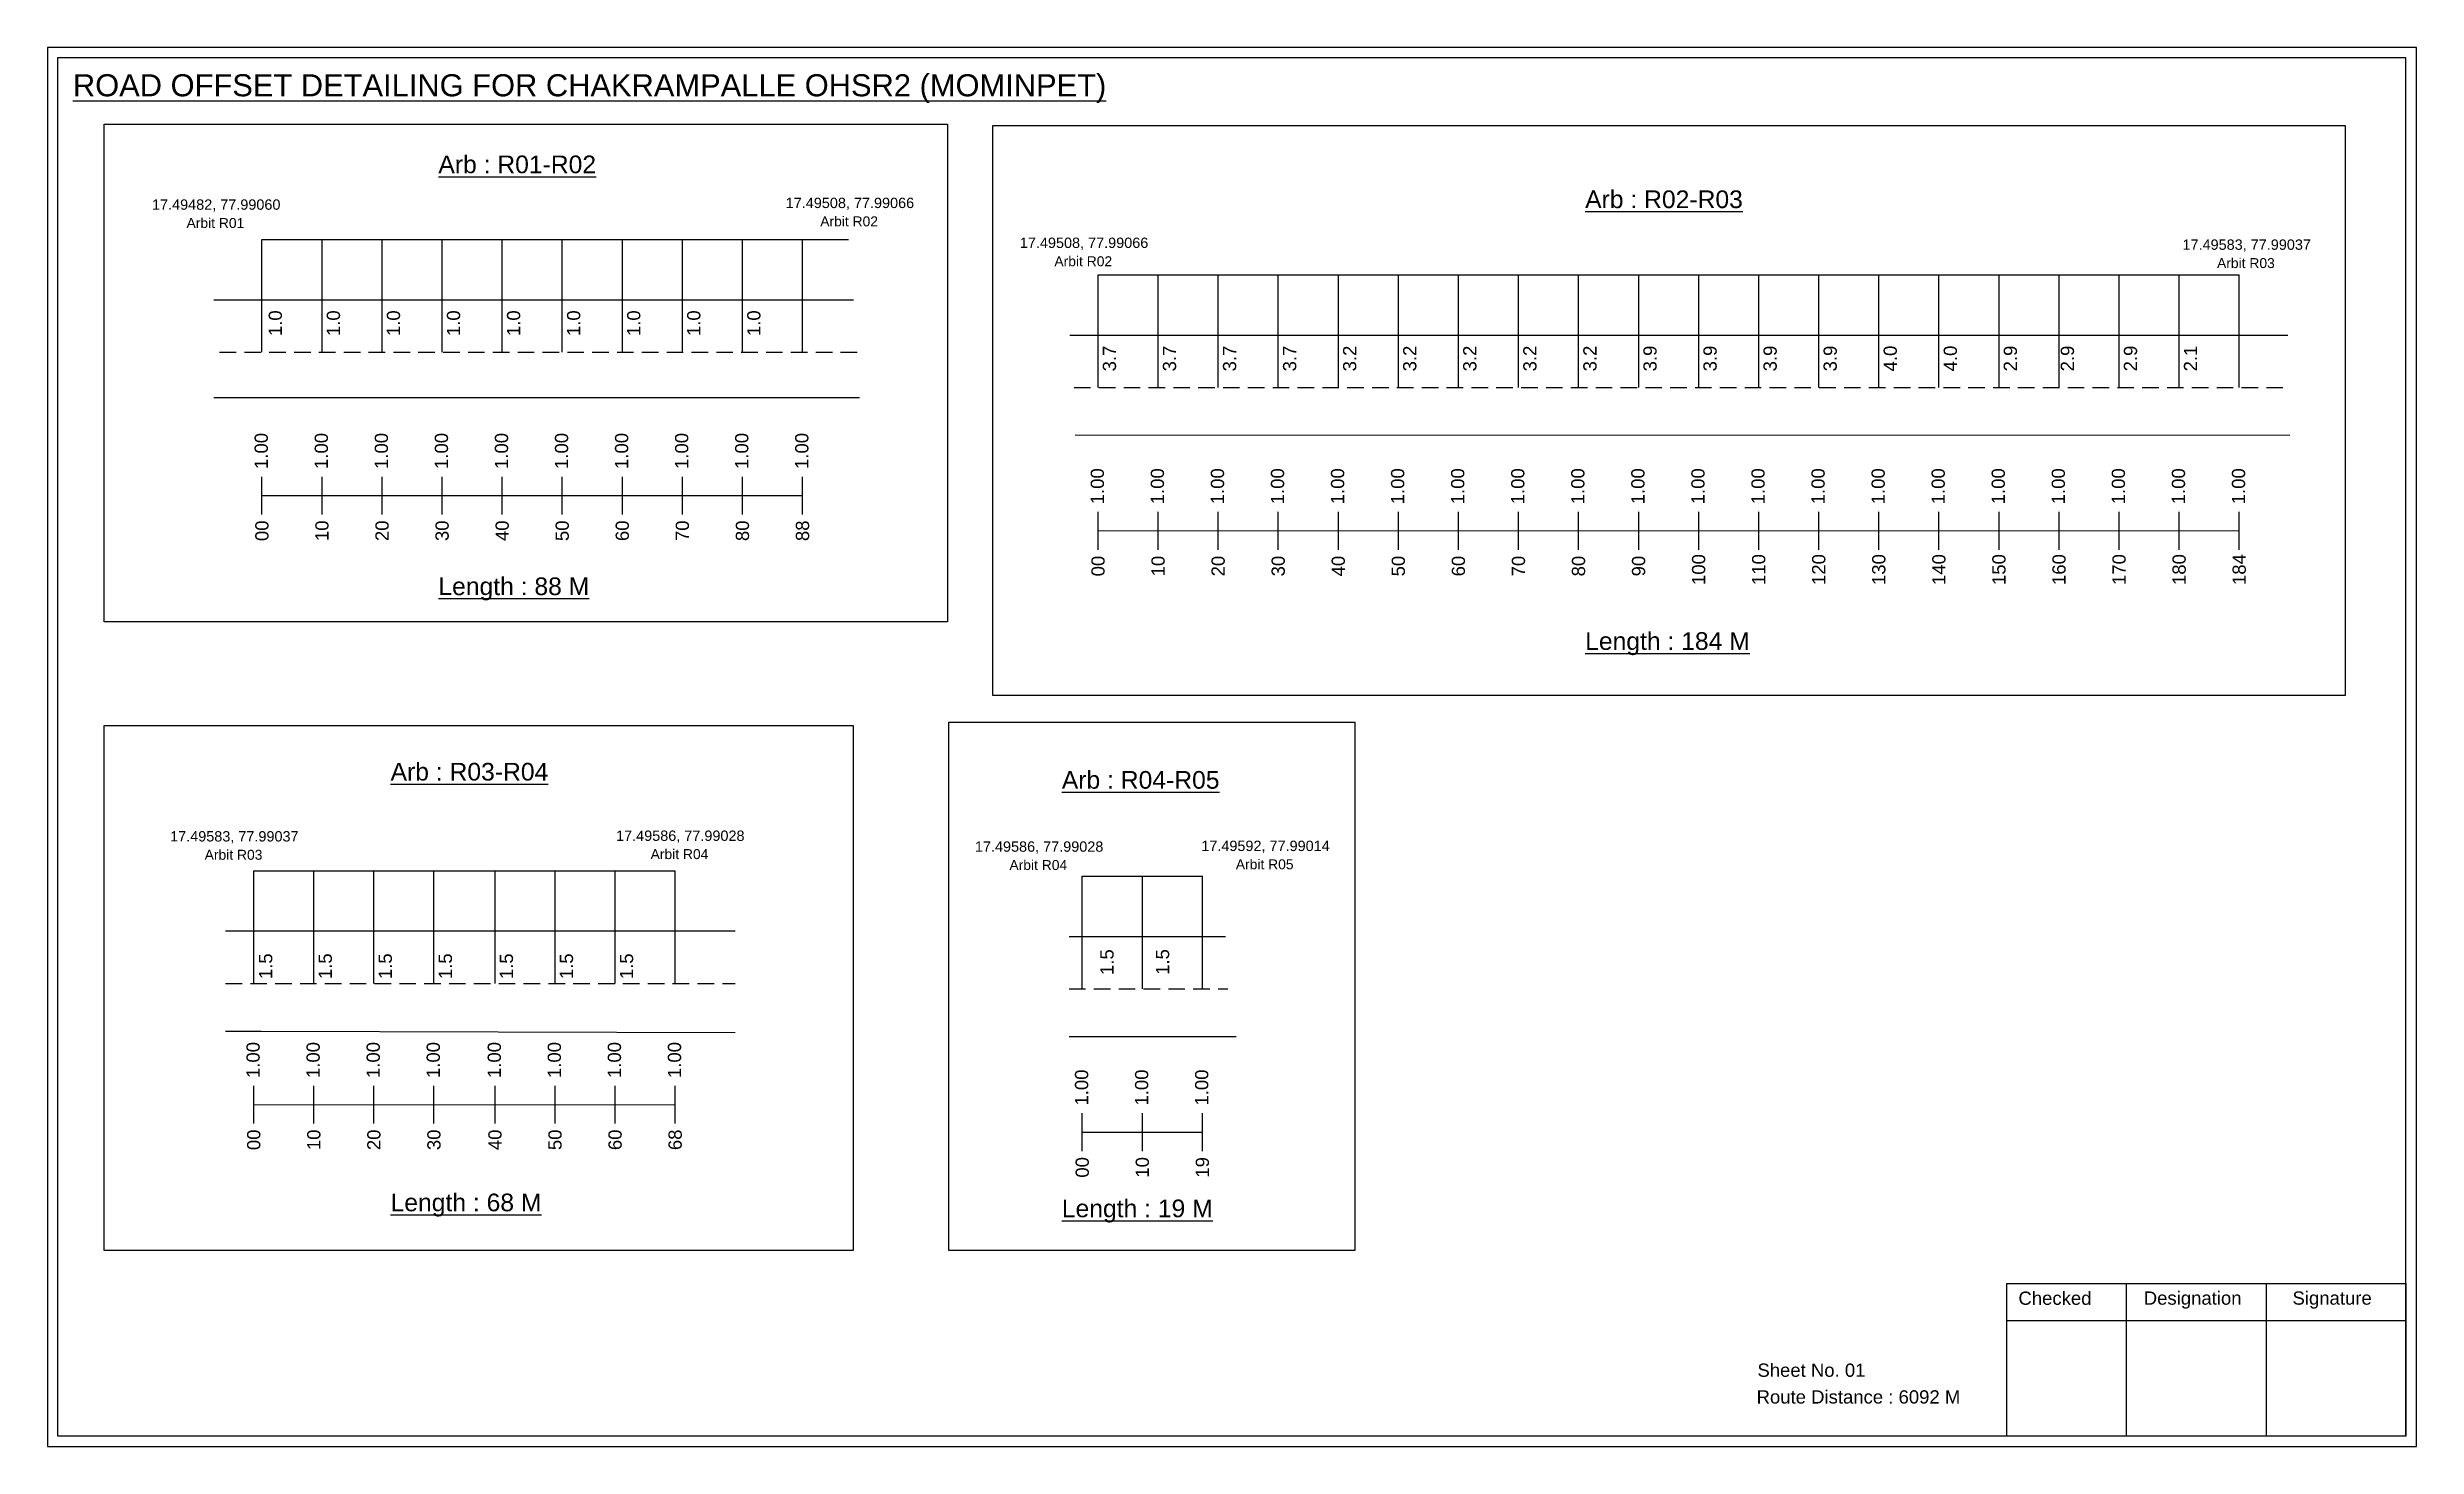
# Model space of a CAD drawing. Header units: inches. Extents: x 664 to 10563, y 382 to 1817.
# Drawn here: x 3810 to 4346, y 382 to 699 of the extents above; entities that cross this region are included whole.
import ezdxf

# ---------------------------------------------------------------- set-up
doc = ezdxf.new("R2010")
doc.units = ezdxf.units.IN
doc.header["$MEASUREMENT"] = 0
doc.linetypes.add('DASHED2', pattern=[0.375, 0.25, -0.125])
doc.layers.add('PDF_Geometry', color=7, linetype='Continuous')
doc.layers.add('PDF_Text', color=5, linetype='Continuous')
doc.styles.add('PDF Arial', font='arial.ttf')
doc.styles.get("Standard").update_dxf_attribs({"font": 'arial.ttf'})

msp = doc.modelspace()

# ---------------------------------------------------------------- texts
at = {"color": 242, "true_color": 0xcd2027}
for s, height, p in [('%%UROAD OFFSET DETAILING FOR CHAKRAMPALLE OHSR2 (MOMINPET)', 5, (3815.55, 687.43)), ('%%UArb : R01-R02', 4, (3898.3, 670.03)), ('%%UArb : R02-R03', 4, (4157.97, 662.13)), ('%%ULength : 88 M', 4, (3898.3, 574.53)), ('%%ULength : 184 M', 4, (4157.97, 562.13)), ('%%UArb : R03-R04', 4, (3887.48, 532.56)), ('%%UArb : R04-R05', 4, (4039.47, 530.71)), ('%%ULength : 68 M', 4, (3887.48, 435.06)), ('%%ULength : 19 M', 4, (4039.47, 433.71))]:
    msp.add_text(s, height=height, dxfattribs=at).set_placement(p)
at = {"color": 5}
for s, height, p in [('17.49482, 77.99060', 2.34, (3833.46, 661.76)), ('Arbit R01', 2.246, (3841.28, 657.63)), ('17.49508, 77.99066', 2.34, (3976.95, 662.14)), ('Arbit R02', 2.246, (3984.77, 658.01)), ('17.49508, 77.99066', 2.34, (4029.97, 653.11)), ('17.49583, 77.99037', 2.34, (4293.23, 652.69)), ('Arbit R02', 2.246, (4037.79, 648.98)), ('Arbit R03', 2.246, (4301.05, 648.56)), ('17.49583, 77.99037', 2.34, (3837.56, 518.76)), ('17.49586, 77.99028', 2.34, (3938.54, 518.9)), ('Arbit R03', 2.246, (3845.38, 514.63)), ('Arbit R04', 2.246, (3946.36, 514.78)), ('17.49586, 77.99028', 2.34, (4019.79, 516.44)), ('17.49592, 77.99014', 2.34, (4071.05, 516.6)), ('Arbit R04', 2.246, (4027.61, 512.31)), ('Arbit R05', 2.246, (4078.87, 512.47))]:
    msp.add_text(s, height=height, dxfattribs=at).set_placement(p)
for s, p in [('1.0', (3862.87, 633.16)), ('1.0', (3876.03, 633.16)), ('1.0', (3889.63, 633.16)), ('1.0', (3903.23, 633.16)), ('1.0', (3916.83, 633.16)), ('1.0', (3930.43, 633.16)), ('1.0', (3944.03, 633.16)), ('1.0', (3957.63, 633.16)), ('1.0', (3971.23, 633.16)), ('3.7', (4051.75, 625.17)), ('3.7', (4065.35, 625.17)), ('3.7', (4078.95, 625.17)), ('3.7', (4092.55, 625.17)), ('3.2', (4106.15, 625.17)), ('3.2', (4119.75, 625.17)), ('3.2', (4133.35, 625.17)), ('3.2', (4146.95, 625.17)), ('3.2', (4160.55, 625.17)), ('3.9', (4174.15, 625.17)), ('3.9', (4187.75, 625.17)), ('3.9', (4201.35, 625.17)), ('3.9', (4214.95, 625.17)), ('4.0', (4228.55, 625.17)), ('4.0', (4242.15, 625.17)), ('2.9', (4255.75, 625.17)), ('2.9', (4268.67, 625.17)), ('2.9', (4282.95, 625.17)), ('2.1', (4296.55, 625.17)), ('1.5', (4051.19, 488.54)), ('1.5', (4063.78, 488.57)), ('1.5', (3860.69, 487.61)), ('1.5', (3874.18, 487.61)), ('1.5', (3887.78, 487.61)), ('1.5', (3901.38, 487.61)), ('1.5', (3915.2, 487.61)), ('1.5', (3928.8, 487.61)), ('1.5', (3942.4, 487.61))]:
    msp.add_text(s, height=3, rotation=90).set_placement(p)
at = {"color": 217, "true_color": 0x93278f}
for s, p in [('1.00', (3859.69, 603.08)), ('1.00', (3873.29, 603.08)), ('1.00', (3886.89, 603.08)), ('1.00', (3900.49, 603.08)), ('1.00', (3914.09, 603.08)), ('1.00', (3927.69, 603.08)), ('1.00', (3941.29, 603.08)), ('1.00', (3954.89, 603.08)), ('1.00', (3968.49, 603.08)), ('1.00', (3982.09, 603.08)), ('1.00', (4049.01, 595.09)), ('1.00', (4062.61, 595.09)), ('1.00', (4076.21, 595.09)), ('1.00', (4089.81, 595.09)), ('1.00', (4103.41, 595.09)), ('1.00', (4117.01, 595.09)), ('1.00', (4130.61, 595.09)), ('1.00', (4144.21, 595.09)), ('1.00', (4157.81, 595.09)), ('1.00', (4171.41, 595.09)), ('1.00', (4185.01, 595.09)), ('1.00', (4198.61, 595.09)), ('1.00', (4212.21, 595.09)), ('1.00', (4225.81, 595.09)), ('1.00', (4239.41, 595.09)), ('1.00', (4253.01, 595.09)), ('1.00', (4266.61, 595.09)), ('1.00', (4280.21, 595.09)), ('1.00', (4293.81, 595.09)), ('1.00', (4307.41, 595.09)), ('00', (3859.84, 586.76)), ('10', (3873.44, 586.76)), ('20', (3887.04, 586.76)), ('30', (3900.64, 586.76)), ('40', (3914.24, 586.76)), ('50', (3927.84, 586.76)), ('60', (3941.44, 586.76)), ('70', (3955.04, 586.76)), ('80', (3968.64, 586.76)), ('88', (3982.24, 586.76)), ('00', (4049.16, 578.77)), ('10', (4062.76, 578.77)), ('20', (4076.36, 578.77)), ('30', (4089.96, 578.77)), ('40', (4103.56, 578.77)), ('50', (4117.16, 578.77)), ('60', (4130.76, 578.77)), ('70', (4144.36, 578.77)), ('80', (4157.96, 578.77)), ('90', (4171.56, 578.77)), ('100', (4185.16, 576.82)), ('110', (4198.76, 576.82)), ('120', (4212.36, 576.82)), ('130', (4225.96, 576.82)), ('140', (4239.56, 576.82)), ('150', (4253.16, 576.82)), ('160', (4266.76, 576.82)), ('170', (4280.36, 576.82)), ('180', (4293.96, 576.82)), ('184', (4307.56, 576.82)), ('1.00', (3857.84, 465.22)), ('1.00', (3871.44, 465.22)), ('1.00', (3885.04, 465.22)), ('1.00', (3898.64, 465.22)), ('1.00', (3912.46, 465.22)), ('1.00', (3926.06, 465.22)), ('1.00', (3939.66, 465.22)), ('1.00', (3953.26, 465.22)), ('1.00', (4045.44, 458.99)), ('1.00', (4059.04, 458.99)), ('1.00', (4072.64, 458.99)), ('00', (3857.99, 448.9)), ('10', (3871.59, 448.9)), ('20', (3885.19, 448.9)), ('30', (3898.79, 448.9)), ('40', (3912.61, 448.9)), ('50', (3926.21, 448.9)), ('60', (3939.81, 448.9)), ('68', (3953.41, 448.9)), ('00', (4045.59, 442.67)), ('10', (4059.19, 442.67)), ('19', (4072.79, 442.67))]:
    msp.add_text(s, height=3, rotation=90, dxfattribs=at).set_placement(p)
for s, p in [('Sheet No. 01', (4196.98, 397.59)), ('Route Distance : 6092 M', (4196.79, 391.54))]:
    msp.add_text(s, height=3).set_placement(p)
at = {"layer": 'PDF_Text', "color": 7, "attachment_point": 7, "style": 'PDF Arial'}
for s, insert, char_height in [('Checked', (4256.08, 413.84), 3.001), ('Designation', (4284.46, 413.01), 3.0006), ('Signature', (4318.14, 413.01), 3.001)]:
    msp.add_mtext(s, dxfattribs=dict(at, insert=insert, char_height=char_height))

# ---------------------------------------------------------------- linework, layer by layer
at = {"color": 5}
for p, q in [((3858.36, 655.02), (3991.14, 655.02)), ((4047.69, 647.01), (4306.09, 647.03)), ((3856.51, 512.15), (3951.93, 512.15)), ((4044.11, 510.93), (4071.31, 510.93))]:
    msp.add_line(p, q, dxfattribs=at)
for p, q in [((3858.36, 629.49), (3858.36, 655.02)), ((3871.96, 629.49), (3871.96, 655.02)), ((3885.56, 629.49), (3885.56, 655.02)), ((3899.16, 629.49), (3899.16, 655.02)), ((3912.76, 629.49), (3912.76, 655.02)), ((3926.36, 629.49), (3926.36, 655.02)), ((3939.96, 629.49), (3939.96, 655.02)), ((3953.56, 629.49), (3953.56, 655.02)), ((3967.16, 629.49), (3967.16, 655.02)), ((3980.76, 629.49), (3980.76, 655.02)), ((4047.69, 621.49), (4047.69, 647.03)), ((4061.29, 621.49), (4061.29, 647.03)), ((4074.89, 621.49), (4074.89, 647.03)), ((4088.49, 621.49), (4088.49, 647.03)), ((4102.09, 621.49), (4102.09, 647.03)), ((4115.69, 621.49), (4115.69, 647.03)), ((4129.29, 621.49), (4129.29, 647.03)), ((4142.89, 621.49), (4142.89, 647.03)), ((4156.49, 621.49), (4156.49, 647.03)), ((4170.09, 621.49), (4170.09, 647.03)), ((4183.69, 621.49), (4183.69, 647.03)), ((4197.29, 621.49), (4197.29, 647.03)), ((4210.89, 621.49), (4210.89, 647.03)), ((4224.49, 621.49), (4224.49, 647.03)), ((4238.09, 621.49), (4238.09, 647.03)), ((4251.69, 621.49), (4251.69, 647.03)), ((4265.29, 621.49), (4265.29, 647.03)), ((4278.89, 621.49), (4278.89, 647.03)), ((4292.49, 621.49), (4292.49, 647.03)), ((4306.09, 621.49), (4306.09, 647.03)), ((3847.49, 641.37), (3992.27, 641.37)), ((4041.27, 633.38), (4317.07, 633.38)), ((3993.68, 619.18), (3847.49, 619.18)), ((4042.52, 610.81), (4317.52, 610.77)), ((3856.51, 486.62), (3856.51, 512.15)), ((3870.11, 486.62), (3870.11, 512.15)), ((3883.71, 486.62), (3883.71, 512.15)), ((3897.31, 486.62), (3897.31, 512.15)), ((3911.13, 486.62), (3911.13, 512.15)), ((3924.73, 486.62), (3924.73, 512.15)), ((3938.33, 486.62), (3938.33, 512.15)), ((3951.93, 486.62), (3951.93, 512.15)), ((4044.11, 485.39), (4044.11, 510.93)), ((4057.71, 485.39), (4057.71, 510.93)), ((4071.31, 485.39), (4071.31, 510.93)), ((3965.53, 498.5), (3850.1, 498.5)), ((4041.11, 497.28), (4076.54, 497.28)), ((3850.1, 475.81), (3858.16, 475.81)), ((3858.16, 475.81), (3965.53, 475.52)), ((4041.11, 474.59), (4078.93, 474.59))]:
    msp.add_line(p, q)
at = {"linetype": 'DASHED2', "ltscale": 15}
for p, q in [((3848.76, 629.49), (3993.12, 629.49)), ((4042.23, 621.49), (4316.27, 621.54)), ((3850.1, 486.62), (3965.53, 486.62)), ((4041.11, 485.39), (4077.03, 485.39))]:
    msp.add_line(p, q, dxfattribs=at)
at = {"color": 217, "true_color": 0x93278f}
for p, q in [((3858.36, 592.79), (3858.36, 601.34)), ((3871.96, 592.79), (3871.96, 601.34)), ((3885.56, 592.79), (3885.56, 601.34)), ((3899.16, 592.79), (3899.16, 601.34)), ((3912.76, 592.79), (3912.76, 601.34)), ((3926.36, 592.79), (3926.36, 601.34)), ((3939.96, 592.79), (3939.96, 601.34)), ((3953.56, 592.79), (3953.56, 601.34)), ((3967.16, 592.79), (3967.16, 601.34)), ((3980.76, 592.79), (3980.76, 601.34)), ((3858.36, 597.06), (3980.76, 597.08)), ((4047.69, 584.8), (4047.69, 593.35)), ((4061.29, 584.8), (4061.29, 593.35)), ((4074.89, 584.8), (4074.89, 593.35)), ((4088.49, 584.8), (4088.49, 593.35)), ((4102.09, 584.8), (4102.09, 593.35)), ((4115.69, 584.8), (4115.69, 593.35)), ((4129.29, 584.8), (4129.29, 593.35)), ((4142.89, 584.8), (4142.89, 593.35)), ((4156.49, 584.8), (4156.49, 593.35)), ((4170.09, 584.8), (4170.09, 593.35)), ((4183.69, 584.8), (4183.69, 593.35)), ((4197.29, 584.8), (4197.29, 593.35)), ((4210.89, 584.8), (4210.89, 593.35)), ((4224.49, 584.8), (4224.49, 593.35)), ((4238.09, 584.8), (4238.09, 593.35)), ((4251.69, 584.8), (4251.69, 593.35)), ((4265.29, 584.8), (4265.29, 593.35)), ((4278.89, 584.8), (4278.89, 593.35)), ((4292.49, 584.8), (4292.49, 593.35)), ((4306.09, 584.8), (4306.09, 593.35)), ((4047.69, 589.06), (4306.09, 589.12)), ((3856.51, 454.92), (3856.51, 463.48)), ((3870.11, 454.92), (3870.11, 463.48)), ((3883.71, 454.92), (3883.71, 463.48)), ((3897.31, 454.92), (3897.31, 463.48)), ((3911.13, 454.92), (3911.13, 463.48)), ((3924.73, 454.92), (3924.73, 463.48)), ((3938.33, 454.92), (3938.33, 463.48)), ((3951.93, 454.92), (3951.93, 463.48)), ((3856.51, 459.19), (3951.93, 459.25)), ((4044.11, 448.69), (4044.11, 457.25)), ((4057.71, 448.69), (4057.71, 457.25)), ((4071.31, 448.69), (4071.31, 457.25)), ((4044.11, 452.96), (4071.31, 452.96))]:
    msp.add_line(p, q, dxfattribs=at)
for points in [[(3822.59, 681.15), (4013.6, 681.15), (4013.6, 568.47), (3822.59, 568.47)], [(4023.83, 680.82), (4330.08, 680.82), (4330.08, 551.82), (4023.83, 551.82)], [(3822.59, 544.99), (3992.2, 544.99), (3992.2, 426.16), (3822.59, 426.16)], [(4013.9, 545.77), (4105.85, 545.77), (4105.85, 426.16), (4013.9, 426.16)]]:
    msp.add_lwpolyline(points, close=True)
at = {"layer": 'PDF_Geometry'}
for points in [[(3809.77, 698.51), (3809.77, 381.79), (4346.24, 381.79), (4346.24, 698.51)], [(3812.09, 696.18), (3812.09, 384.21), (4343.82, 384.21), (4343.82, 696.18)]]:
    msp.add_lwpolyline(points, close=True, dxfattribs=at)
at = {"layer": 'PDF_Geometry', "color": 242, "true_color": 0xcc1f26}
msp.add_lwpolyline([(4343.82, 384.12), (4253.48, 384.12), (4253.48, 418.73), (4343.82, 418.73)], close=True, dxfattribs=at)
for points in [[(4280.46, 418.73), (4280.46, 384.12)], [(4312.19, 418.73), (4312.19, 384.12)], [(4253.48, 410.36), (4343.82, 410.36)]]:
    msp.add_lwpolyline(points, dxfattribs=at)

msp.set_redraw_order([(e.dxf.handle, doc.entitydb.next_handle()) for e in msp.query("TEXT MTEXT ATTDEF DIMENSION ARC_DIMENSION")])  # texts and dimensions are drawn at this point

doc.saveas('drawing.dxf')
